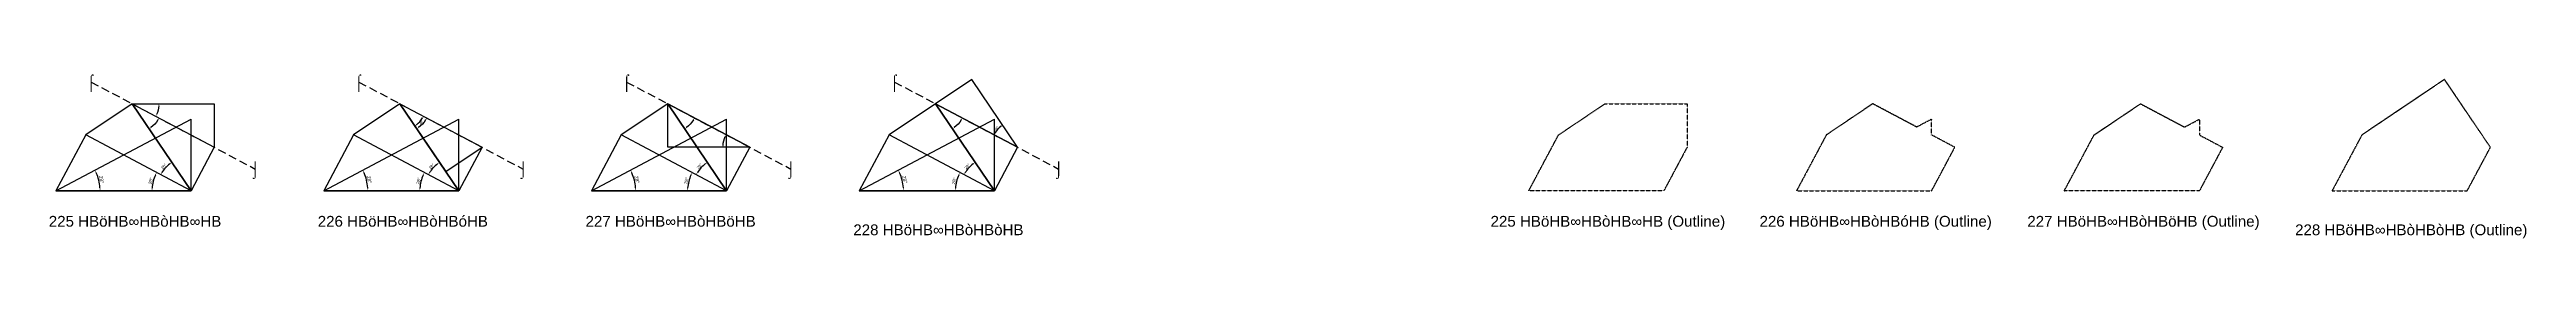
# Model space of a CAD drawing. Header units: millimetres. Extents: x 123348 to 671342, y -3335564 to 24518.
# Drawn here: x 278851 to 553842, y -2249153 to -2229964 of the extents above; entities that cross this region are included whole.
import ezdxf
from ezdxf.enums import TextEntityAlignment as Align

# ---------------------------------------------------------------- set-up
doc = ezdxf.new("R2010")
doc.units = ezdxf.units.MM
doc.header["$PDMODE"] = 35
doc.linetypes.add('DASHED', pattern=[19.05, 12.7, -6.35])
for name, color, linetype in [('BASE', 170, 'Continuous'), ('HYPOTENUSE', 20, 'Continuous'), ('PERPENDICULAR', 90, 'Continuous')]:
    doc.layers.add(name, color=color, linetype=linetype)
doc.styles.add('Arial', font='arial.ttf')
doc.dimstyles.new('ISO-25', dxfattribs={"dimtxt": 250, "dimasz": 100, "dimexe": 1.25, "dimexo": 0.625, "dimgap": 100, "dimtad": 1, "dimdec": 0, "dimtxsty": 'Arial', "dimcen": 2.5, "dimadec": 0, "dimazin": 0, "dimtfac": 1, "dimtdec": 0, "dimtmove": 0, "dimatfit": 3, "dimfxl": 1, "dimarcsym": 0})

# ---------------------------------------------------------------- blocks, each defined once
blk = doc.blocks.new('*D2')
at = {"color": 0, "lineweight": -2, "ltscale": 100, "transparency": 16777216}
blk.add_arc((0, 0), 4906, 4.08845, 23.91155, dxfattribs=at)
at = {"color": 0, "ltscale": 100, "transparency": 16777216}
for points in [[(4432, 1963), (4537, 2014), (4332, 2303)], [(4952, 352), (4835, 348), (4906, 0)]]:
    blk.add_solid(points, dxfattribs=at)
at = {"layer": 'Defpoints', "color": 0, "ltscale": 100, "transparency": 16777216}
for p in [(15000, 7976), (0, 0), (0, 0), (4841, 796), (15000, 0)]:
    blk.add_point(p, dxfattribs=at)
at = {"color": 0, "ltscale": 100, "transparency": 16777216, "insert": (5055, 1260), "char_height": 400, "attachment_point": 5, "rotation": 284, "style": 'Arial'}
blk.add_mtext('28°', dxfattribs=at)
blk = doc.blocks.new('GTN')
at = {"layer": 'BASE'}
blk.add_line((0, 0), (15000, 0), dxfattribs=at)
at = {"layer": 'HYPOTENUSE'}
blk.add_line((0, 0), (15000, 7975.6), dxfattribs=at)
at = {"layer": 'PERPENDICULAR'}
blk.add_line((15000, 0), (15000, 7975.6), dxfattribs=at)
at = {"color": 4, "ltscale": 100}
dim = blk.add_angular_dim_2l(base=(4841, 795.6), line1=((0, 0), (15000, 0)), line2=((0, 0), (15000, 7975.6)), dimstyle='ISO-25', override={"dimtxt": 400, "dimasz": 350, "dimgap": 100}, dxfattribs=at)
dim.commit()
dim.dimension.update_dxf_attribs({"geometry": '*D2', "text_midpoint": (5055.4, 1260.5)})

msp = doc.modelspace()

# ---------------------------------------------------------------- linework, layer by layer
at = {"linetype": 'DASHED', "ltscale": 70}
for p, q in [((283460, -2230817), (301693, -2240511)), ((313190, -2230817), (331423, -2240511)), ((342920, -2230817), (361153, -2240511)), ((372650, -2230817), (390883, -2240511))]:
    msp.add_line(p, q, dxfattribs=at)
at = {"linetype": 'DASHED'}
for points in [[(544742, -2230530), (535568, -2236717), (532262, -2242935), (547262, -2242935), (549840, -2238088)], [(458072, -2242935), (443072, -2242935), (446378, -2236717), (451533, -2233240), (460650, -2233240), (460650, -2238088)], [(490380, -2238088), (487802, -2236717), (487802, -2234959), (486149, -2235838), (481263, -2233240), (476108, -2236717), (472802, -2242935), (487802, -2242935)], [(517532, -2242935), (502532, -2242935), (505838, -2236717), (510993, -2233240), (515879, -2235838), (517532, -2234959), (517532, -2236717), (520110, -2238088)]]:
    msp.add_lwpolyline(points, close=True, dxfattribs=at)

# ---------------------------------------------------------------- block references
at = {"linetype": 'DASHED', "ltscale": 100}
for p, xscale, yscale, zscale, rotation in [((317748, -2233240), 0.6077706275583799, 0.6077706275583799, 0.6077706275583799, 304.0000000000011), ((386325, -2238088), 0.60777062755838, 0.60777062755838, 0.60777062755838, 124.0000000000011), ((294558, -2242935), 0.7795964517353771, 0.7795964517353771, 0.7795964517353771, 123.9999999999998), ((288018, -2233240), -0.6883428104611111, 0.688342810461111, 0.688342810461111, 152.0000000000001), ((288018, -2233240), -0.6077706275583799, 0.6077706275583799, 0.6077706275583799, 180), ((324287, -2242935), 0.7795964517353771, 0.7795964517353771, 0.7795964517353771, 123.9999999999998), ((317748, -2233240), -0.6883428104611111, 0.688342810461111, 0.688342810461111, 152.0000000000001), ((354017, -2242935), 0.7795964517353771, 0.7795964517353771, 0.7795964517353771, 123.9999999999998), ((347478, -2233240), -0.6883428104611111, 0.688342810461111, 0.688342810461111, 152.0000000000001), ((356595, -2238088), -0.60777062755838, 0.60777062755838, 0.60777062755838, 1.199040866595169e-12), ((383747, -2242935), 0.7795964517353771, 0.7795964517353771, 0.7795964517353771, 123.9999999999998), ((377208, -2233240), -0.6883428104611111, 0.688342810461111, 0.688342810461111, 152.0000000000001), ((294558, -2242935), 0.882947592858929, 0.882947592858929, 0.882947592858929, 151.9999999999999), ((324287, -2242935), 0.882947592858929, 0.882947592858929, 0.882947592858929, 151.9999999999999), ((354017, -2242935), 0.882947592858929, 0.882947592858929, 0.882947592858929, 151.9999999999999), ((383747, -2242935), 0.882947592858929, 0.882947592858929, 0.882947592858929, 151.9999999999999)]:
    msp.add_blockref('GTN', p, dxfattribs=dict(at, xscale=xscale, yscale=yscale, zscale=zscale, rotation=rotation))
at = {"linetype": 'DASHED'}
for p in [(279558, -2242935), (309287, -2242935), (339017, -2242935), (368747, -2242935)]:
    msp.add_blockref('GTN', p, dxfattribs=at)

# ---------------------------------------------------------------- texts
at = {"linetype": 'DASHED', "ltscale": 100, "style": 'Arial'}
for s, p in [('⌠', (283460, -2230817)), ('⌠', (313190, -2230817)), ('⌠', (342920, -2230817)), ('⌠', (372650, -2230817)), ('⌡', (301693, -2240511)), ('⌡', (331423, -2240511)), ('⌡', (361153, -2240511)), ('⌡', (390883, -2240511)), ('225 HBöHB∞HBòHB∞HB', (288346, -2246328)), ('226 HBöHB∞HBòHBóHB', (318076, -2246328)), ('227 HBöHB∞HBòHBöHB', (347806, -2246328)), ('228 HBöHB∞HBòHBòHB', (377536, -2247277)), ('225 HBöHB∞HBòHB∞HB (Outline)', (451861, -2246328)), ('226 HBöHB∞HBòHBóHB (Outline)', (481591, -2246328)), ('227 HBöHB∞HBòHBöHB (Outline)', (511321, -2246328)), ('228 HBöHB∞HBòHBòHB (Outline)', (541051, -2247277))]:
    msp.add_text(s, height=1200, dxfattribs=at).set_placement(p, align=Align.MIDDLE_CENTER)

doc.saveas('drawing.dxf')
